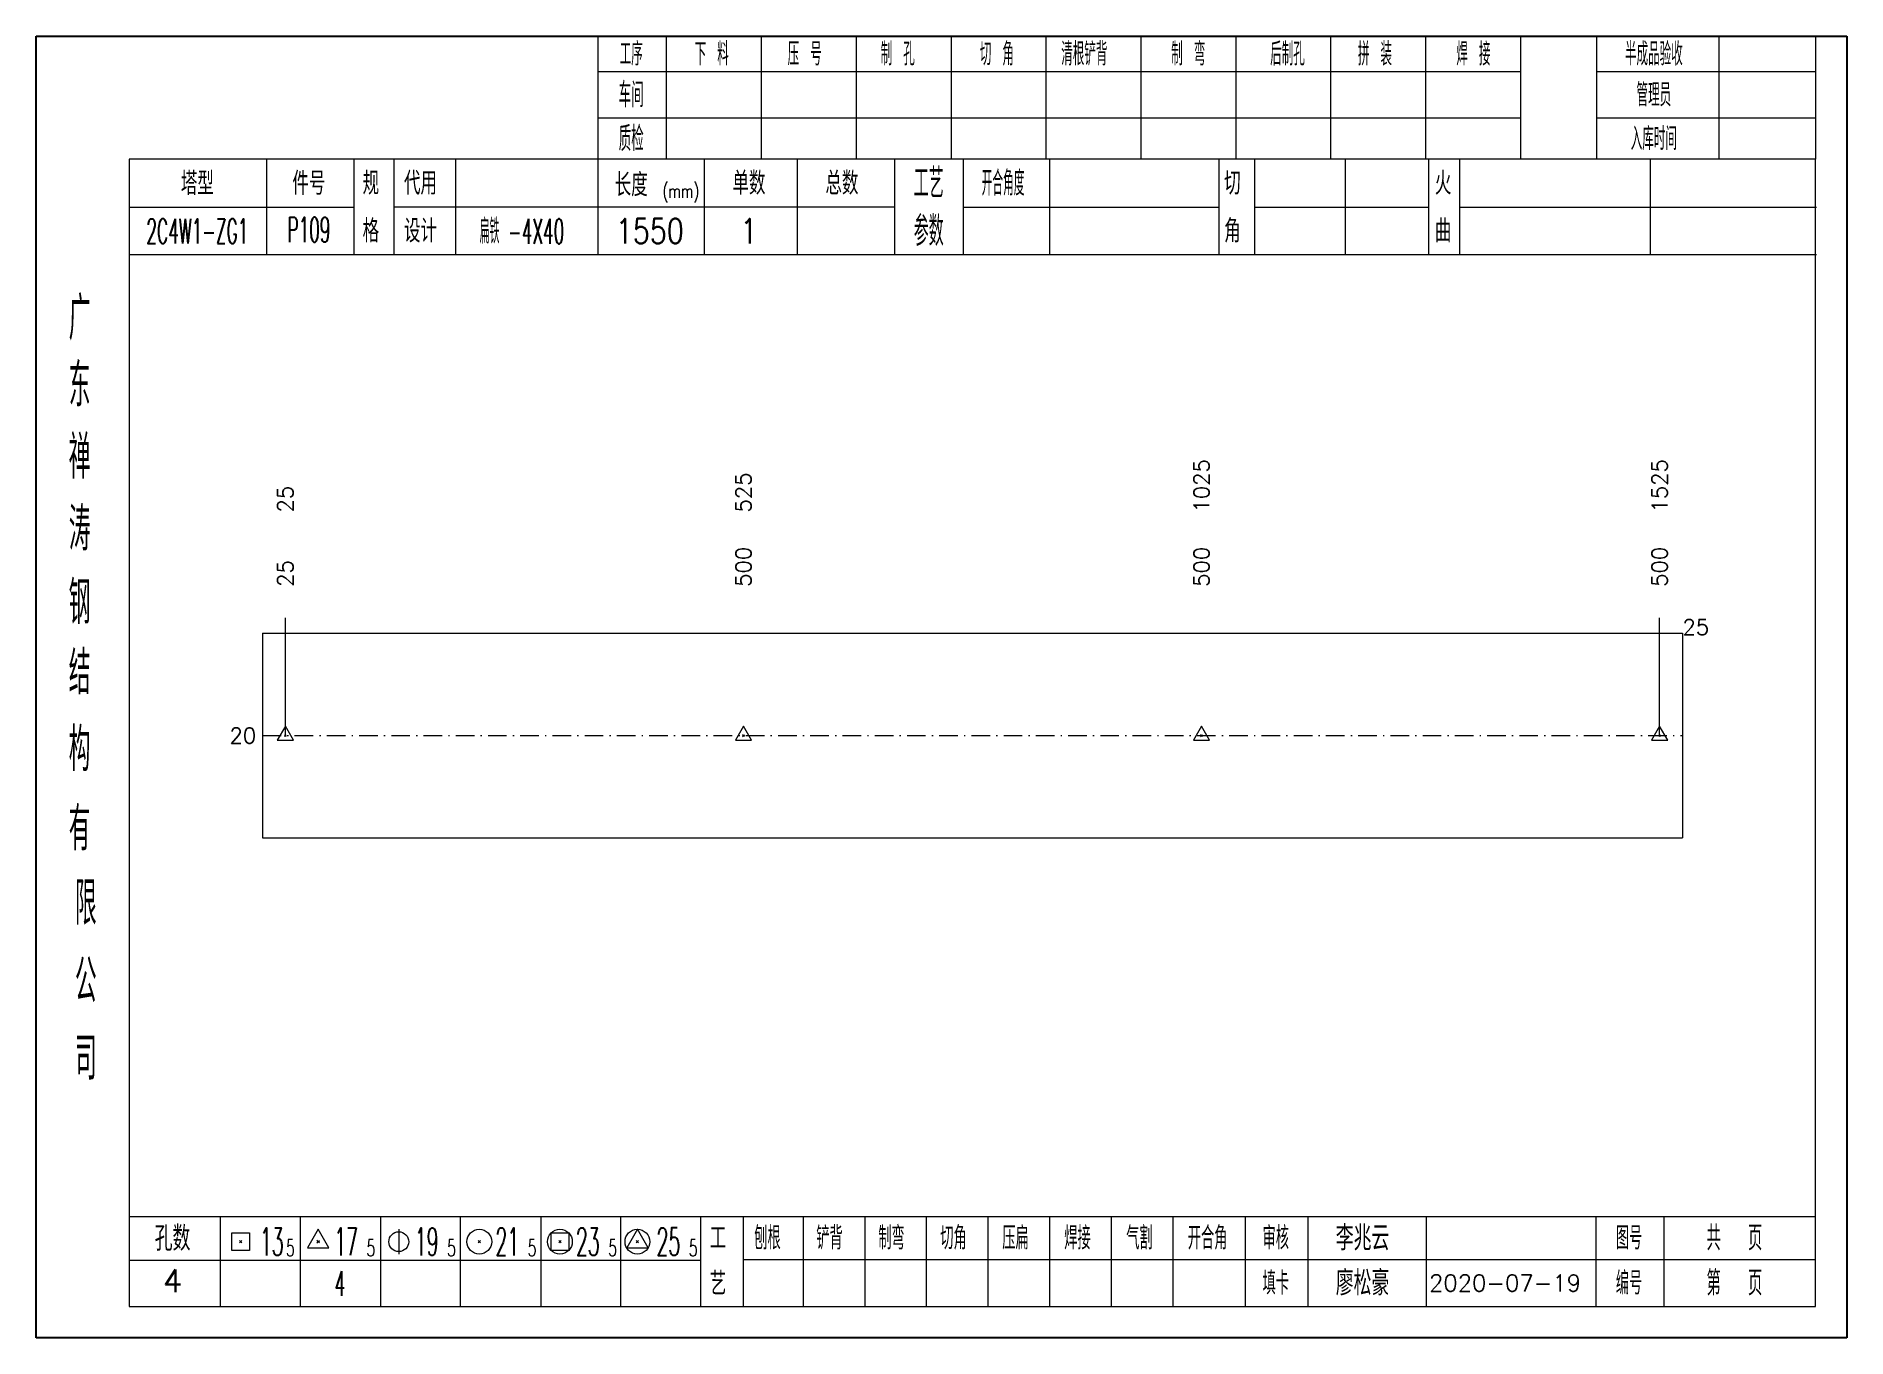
# Model space of a CAD drawing. Extents: x 154981 to 165753, y -86801 to -82885.
# Drawn here: x 158575 to 158867.2, y -85176.6 to -84966.7 of the extents above; entities that cross this region are included whole.
import ezdxf
from ezdxf.enums import TextEntityAlignment as Align

# ---------------------------------------------------------------- set-up
doc = ezdxf.new("R2010")
doc.units = 0
doc.header["$MEASUREMENT"] = 0
doc.linetypes.add('一点画线', pattern=[5.2, 3, -1, 0.2, -1])
doc.layers.get('0').update_dxf_attribs({"linetype": 'CONTINUOUS', "lineweight": 25})
for name, color, linetype, lineweight in [('1', 7, 'CONTINUOUS', 25), ('4', 7, 'CONTINUOUS', 25), ('5', 7, 'CONTINUOUS', 25)]:
    doc.layers.add(name, color=color, linetype=linetype, lineweight=lineweight)
doc.styles.get("Standard").update_dxf_attribs({"font": 'simplex.shx', "width": 0.7, "height": 3, "bigfont": 'gbhzfs.shx'})

msp = doc.modelspace()

# ---------------------------------------------------------------- texts
at = {"color": 7, "linetype": 'Continuous', "lineweight": 13}
for s, p in [('1025', (158763.04812, -85043.49383)), ('1525', (158836.96102, -85043.49383)), ('525', (158689.13521, -85043.49383)), ('25', (158615.22231, -85043.49383))]:
    msp.add_text(s, height=2.5, rotation=90, dxfattribs=at).set_placement(p, align=Align.MIDDLE_LEFT)
at = {"color": 4, "linetype": 'Continuous', "lineweight": 9}
for s, p in [('500', (158689.13521, -85055.49383)), ('500', (158763.04812, -85055.49383)), ('500', (158836.96102, -85055.49383)), ('25', (158615.22231, -85055.49383))]:
    msp.add_text(s, height=2.5, rotation=90, dxfattribs=at).set_placement(p, align=Align.MIDDLE_LEFT)
at = {"color": 7, "linetype": 'Continuous', "lineweight": 13}
msp.add_text('25', height=2.5, dxfattribs=at).set_placement((158840.65666, -85061.99383), align=Align.MIDDLE_LEFT)
msp.add_text('20', height=2.5, dxfattribs=at).set_placement((158610.52666, -85079.49383), align=Align.MIDDLE_RIGHT)
at = {"layer": '4', "color": 1, "linetype": 'Continuous', "lineweight": 25}
for s, height, width, p in [('工序', 3.7, 0.7, (158671.02666, -84969.53733)), ('下 料', 3.7, 0.7, (158684.02666, -84969.53733)), ('压 号', 3.7, 0.7, (158699.02666, -84969.53733)), ('制 孔', 3.7, 0.7, (158714.02666, -84969.53733)), ('切 角', 3.7, 0.7, (158730.02666, -84969.53733)), ('清根铲背 ', 3.7, 0.7, (158745.02666, -84969.53733)), (' 制 弯', 3.7, 0.7, (158760.02666, -84969.53733)), (' 后制孔', 3.7, 0.7, (158776.02666, -84969.53733)), ('拼 装', 3.7, 0.7, (158791.02666, -84969.53733)), (' 焊 接', 3.7, 0.7, (158806.02666, -84969.53733)), ('半成品验收', 3.7, 0.7, (158836.02666, -84969.53733)), ('车间', 4, 0.7, (158671.02666, -84976.13733)), ('管理员', 3.7, 0.7, (158836.02666, -84976.13733)), ('质检', 4, 0.7, (158671.02666, -84983.19733)), ('入库时间', 3.7, 0.7, (158836.02666, -84983.19733)), ('工艺', 4.8, 0.7, (158719.02666, -84990.37733)), ('开合角度', 4, 0.6, (158731.02666, -84990.37733)), ('(mm)', 2.24, 0.7, (158679.02666, -84991.63733)), ('参数', 4.8, 0.7, (158719.02666, -84998.08733)), ('2C4W1-ZG1', 4, 0.5, (158601.02666, -84998.11733)), ('P109', 4, 0.5, (158619.02666, -84997.86733)), ('1550', 4, 0.8, (158674.02666, -84998.08733)), ('1', 4, 0.8, (158690.02666, -84998.08733)), ('广', 6.96, 0.7, (158582.02666, -85012.16733)), ('东', 6.96, 0.7, (158582.02666, -85022.95733)), ('禅', 6.96, 0.7, (158582.02666, -85034.54733)), ('涛', 6.96, 0.7, (158582.02666, -85046.14733)), ('钢', 6.96, 0.7, (158582.02666, -85058.03733)), ('结', 6.96, 0.7, (158582.02666, -85069.34733)), ('构', 6.96, 0.7, (158582.02666, -85081.72733)), ('有', 6.96, 0.7, (158582.02666, -85094.53733)), ('限', 6.96, 0.7, (158583.02666, -85106.53733)), ('公', 6.96, 0.7, (158583.02666, -85119.07733)), ('司', 6.96, 0.7, (158583.02666, -85131.55733)), ('刨根', 3.7, 0.8, (158693.02666, -85160.53733)), ('铲背', 3.7, 0.8, (158703.02666, -85160.53733)), ('制弯', 3.7, 0.8, (158713.02666, -85160.53733)), ('切角', 3.7, 0.8, (158723.02666, -85160.53733)), ('压扁', 3.7, 0.8, (158733.02666, -85160.53733)), ('焊接', 3.7, 0.8, (158743.02666, -85160.53733)), ('气割', 3.7, 0.8, (158753.02666, -85160.53733)), ('开合角', 3.7, 0.8, (158764.02666, -85160.53733)), ('审核', 3.7, 0.8, (158775.02666, -85160.53733)), ('图号', 3.7, 0.8, (158832.02666, -85160.53733)), ('共  页', 4, 0.8, (158849.02666, -85160.53733)), ('13', 4.47, 0.5, (158613.02666, -85161.13733)), ('5', 2.68, 0.6, (158616.02666, -85162.13733)), ('17', 4.47, 0.5, (158625.02666, -85161.13733)), ('5', 2.68, 0.6, (158629.02666, -85162.13733)), ('19', 4.47, 0.5, (158638.02666, -85161.13733)), ('5', 2.68, 0.6, (158642.02666, -85162.13733)), ('21', 4.47, 0.5, (158651.02666, -85161.13733)), ('5', 2.68, 0.6, (158655.02666, -85162.13733)), ('23', 4.47, 0.5, (158664.02666, -85161.13733)), ('5', 2.68, 0.6, (158668.02666, -85162.13733)), ('25', 4.47, 0.5, (158677.02666, -85161.13733)), ('5', 2.68, 0.6, (158681.02666, -85162.13733)), ('4', 4, 0.5, (158624.02666, -85167.88733)), ('填卡', 3.7, 0.8, (158775.02666, -85167.80733)), ('编号', 3.7, 0.8, (158832.02666, -85167.80733)), ('第  页', 4, 0.8, (158849.02666, -85167.80733))]:
    msp.add_text(s, height=height, dxfattribs=dict(at, width=width)).set_placement(p, align=Align.MIDDLE_CENTER)
for s, height, p in [('塔型', 3.7, (158601.02666, -84990.40733)), ('件号', 3.7, (158619.02666, -84990.40733)), ('规', 3.7, (158629.02666, -84990.37733)), ('代用', 3.7, (158637.02666, -84990.37733)), ('长度', 3.7, (158671.02666, -84990.63733)), ('单数', 3.7, (158690.02666, -84990.37733)), ('总数', 3.7, (158705.02666, -84990.37733)), ('切', 3.7, (158768.02666, -84990.37733)), ('火', 3.7, (158802.02666, -84990.37733)), ('格', 3.7, (158629.02666, -84998.08733)), ('设计', 3.7, (158637.02666, -84998.08733)), ('角', 3.7, (158768.02666, -84998.08733)), ('曲', 3.7, (158802.02666, -84998.08733)), ('孔数', 4, (158597.02666, -85160.61733)), ('工', 3.7, (158685.02666, -85160.53733)), ('李兆云', 4, (158789.02666, -85160.53733)), ('4', 3.7, (158597.02666, -85167.44733)), ('艺', 3.7, (158685.02666, -85167.88733)), ('廖松豪', 4, (158789.02666, -85167.80733)), ('2020-07-19', 2.7, (158812.02666, -85167.80733))]:
    msp.add_text(s, height=height, dxfattribs=at).set_placement(p, align=Align.MIDDLE_CENTER)
at = {"layer": '4', "color": 4, "linetype": 'Continuous', "lineweight": 25, "width": 0.5}
msp.add_text('扁铁 -4X40', height=4, dxfattribs=at).set_placement((158653.39589, -84998.13732), align=Align.MIDDLE_CENTER)

# ---------------------------------------------------------------- blocks, each defined once
blk = doc.blocks.new('孔17.5')
at = {"layer": '5', "color": 7, "linetype": 'Continuous', "lineweight": 13}
for p, q in [((0, 1), (-0.866, -0.5)), ((-0.1, -0.1), (0.1, 0.1)), ((0.1, -0.1), (-0.1, 0.1)), ((0.866, -0.5), (0, 1)), ((-0.866, -0.5), (0.866, -0.5))]:
    blk.add_line(p, q, dxfattribs=at)
blk = doc.blocks.new('CTJGK')
at = {"color": 6, "linetype": 'Continuous'}
for p, q in [((0, 209.97), (292.13, 209.97)), ((0, 0), (0, 209.97)), ((292.13, 209.97), (292.13, 0)), ((292.13, 0), (0, 0))]:
    blk.add_line(p, q, dxfattribs=at)

# ---------------------------------------------------------------- linework, layer by layer
at = {"color": 7, "linetype": 'Continuous', "lineweight": 13}
for p, q in [((158615.22231, -85079.49383), (158615.22231, -85060.49383)), ((158836.96102, -85079.49383), (158836.96102, -85060.49383))]:
    msp.add_line(p, q, dxfattribs=at)
at = {"color": 7, "linetype": 'Continuous', "lineweight": 18}
for p, q in [((158611.52666, -85062.99383), (158611.52666, -85095.99383)), ((158611.52666, -85062.99383), (158840.65666, -85062.99383)), ((158840.65666, -85062.99383), (158840.65666, -85095.99383))]:
    msp.add_line(p, q, dxfattribs=at)
at = {"color": 1, "linetype": '一点画线', "lineweight": 13}
msp.add_line((158611.52666, -85079.49383), (158840.65666, -85079.49383), dxfattribs=at)
at = {"layer": '1', "color": 7, "linetype": 'Continuous', "lineweight": 18}
msp.add_line((158611.52666, -85095.99383), (158840.65666, -85095.99383), dxfattribs=at)
at = {"layer": '4', "color": 1, "linetype": 'Continuous', "lineweight": 18}
for p, q in [((158575.02666, -84966.66733), (158575.02666, -85176.63733)), ((158867.15666, -84966.66733), (158575.02666, -84966.66733)), ((158665.65666, -84966.66733), (158665.65666, -84986.50733)), ((158676.68666, -84966.66733), (158676.68666, -84986.52733)), ((158691.99666, -84966.66733), (158691.99666, -84986.52733)), ((158707.31666, -84966.66733), (158707.31666, -84986.52733)), ((158722.62666, -84966.66733), (158722.62666, -84986.52733)), ((158737.93666, -84966.66733), (158737.93666, -84986.52733)), ((158753.24666, -84966.66733), (158753.24666, -84986.52733)), ((158768.56666, -84966.66733), (158768.56666, -84986.52733)), ((158783.87666, -84966.66733), (158783.87666, -84986.52733)), ((158799.18666, -84966.66733), (158799.18666, -84986.52733)), ((158814.49666, -84966.66733), (158814.49666, -84986.50733)), ((158814.49666, -84966.66733), (158814.49666, -84986.52733)), ((158826.77666, -84966.66733), (158826.77666, -84986.52733)), ((158846.52666, -84966.66733), (158846.52666, -84986.52733)), ((158862.10666, -84966.66733), (158862.10666, -84986.52733)), ((158867.15666, -84996.46733), (158867.15666, -84966.66733)), ((158814.49666, -84972.39733), (158665.65666, -84972.39733)), ((158862.10666, -84972.39733), (158826.77666, -84972.39733)), ((158814.49666, -84979.87733), (158665.65666, -84979.87733)), ((158862.10666, -84979.87733), (158826.77666, -84979.87733)), ((158590.03666, -84986.52733), (158590.03666, -85171.58733)), ((158862.10666, -84986.52733), (158590.03666, -84986.52733)), ((158612.15666, -84986.51733), (158612.15666, -85001.93733)), ((158626.30666, -85001.93733), (158626.30666, -84986.52733)), ((158632.80666, -85001.93733), (158632.80666, -84986.52733)), ((158642.67666, -84986.52733), (158642.67666, -85001.93733)), ((158665.65666, -84986.50733), (158665.65666, -85001.93733)), ((158682.77666, -84986.52733), (158682.77666, -85001.93733)), ((158697.82666, -84986.52733), (158697.82666, -85001.93733)), ((158713.52666, -84986.52733), (158713.52666, -85001.93733)), ((158724.58666, -84986.52733), (158724.58666, -85001.93733)), ((158738.53666, -84986.52733), (158738.53666, -85001.93733)), ((158765.83666, -84986.52733), (158765.83666, -85001.93733)), ((158771.59666, -84986.52733), (158771.59666, -85001.93733)), ((158786.21666, -84986.52733), (158786.21666, -85001.93733)), ((158799.67666, -84986.52733), (158799.67666, -85001.93733)), ((158804.66666, -84986.52733), (158804.66666, -85001.93733)), ((158835.40666, -84986.52733), (158835.40666, -85001.93733)), ((158862.10666, -85171.58733), (158862.10666, -84986.52733)), ((158626.30666, -84994.28733), (158590.03666, -84994.28733)), ((158713.52666, -84994.23733), (158632.80666, -84994.23733)), ((158724.58666, -84994.23733), (158765.83666, -84994.23733)), ((158771.59666, -84994.23733), (158799.67666, -84994.23733)), ((158804.66666, -84994.23733), (158862.28666, -84994.23733)), ((158867.15666, -85176.63733), (158867.15666, -84996.46733)), ((158862.28666, -85001.93733), (158590.03666, -85001.93733)), ((158590.03666, -85157.05733), (158862.10666, -85157.05733)), ((158604.72666, -85157.05733), (158604.72666, -85171.58733)), ((158617.65666, -85171.58733), (158617.65666, -85157.05733)), ((158630.58666, -85157.05733), (158630.58666, -85171.58733)), ((158643.50666, -85171.58733), (158643.50666, -85157.05733)), ((158656.43666, -85157.05733), (158656.43666, -85171.58733)), ((158669.36666, -85171.58733), (158669.36666, -85157.05733)), ((158682.28666, -85171.58733), (158682.28666, -85157.05733)), ((158689.15666, -85171.58733), (158689.15666, -85157.05733)), ((158698.81666, -85171.58733), (158698.81666, -85157.05733)), ((158708.75666, -85171.58733), (158708.75666, -85157.05733)), ((158718.69666, -85171.58733), (158718.69666, -85157.05733)), ((158728.64666, -85171.58733), (158728.64666, -85157.05733)), ((158738.58666, -85171.58733), (158738.58666, -85157.05733)), ((158748.52666, -85171.58733), (158748.52666, -85157.05733)), ((158758.47666, -85171.58733), (158758.47666, -85157.05733)), ((158770.11666, -85171.58733), (158770.11666, -85157.05733)), ((158780.26666, -85171.58733), (158780.26666, -85157.05733)), ((158799.32666, -85171.58733), (158799.32666, -85157.05733)), ((158826.70666, -85171.58733), (158826.70666, -85157.05733)), ((158837.66666, -85171.58733), (158837.66666, -85157.05733)), ((158682.28666, -85164.18733), (158590.03666, -85164.18733)), ((158689.11666, -85164.02733), (158862.10666, -85164.02733)), ((158590.03666, -85171.58733), (158862.10666, -85171.58733)), ((158575.02666, -85176.63733), (158867.15666, -85176.63733))]:
    msp.add_line(p, q, dxfattribs=at)
at = {"layer": '4', "color": 7, "linetype": 'Continuous', "lineweight": 13}
for p, q in [((158606.61266, -85162.55133), (158606.61266, -85159.72333)), ((158606.61266, -85159.72333), (158609.44066, -85159.72333)), ((158607.82666, -85161.33733), (158608.22666, -85160.93733)), ((158608.22666, -85161.33733), (158607.82666, -85160.93733)), ((158609.44066, -85159.72333), (158609.44066, -85162.55133)), ((158620.52666, -85159.13733), (158618.79466, -85162.13733)), ((158620.32666, -85161.33733), (158620.72666, -85160.93733)), ((158620.72666, -85161.33733), (158620.32666, -85160.93733)), ((158622.25866, -85162.13733), (158620.52666, -85159.13733)), ((158633.52666, -85159.13733), (158633.52666, -85163.13733)), ((158646.32666, -85161.33733), (158646.72666, -85160.93733)), ((158646.72666, -85161.33733), (158646.32666, -85160.93733)), ((158658.11266, -85162.55133), (158658.11266, -85159.72333)), ((158658.11266, -85159.72333), (158660.94066, -85159.72333)), ((158659.32666, -85161.33733), (158659.72666, -85160.93733)), ((158659.72666, -85161.33733), (158659.32666, -85160.93733)), ((158660.94066, -85159.72333), (158660.94066, -85162.55133)), ((158672.02666, -85159.13733), (158670.29466, -85162.13733)), ((158671.82666, -85161.33733), (158672.22666, -85160.93733)), ((158672.22666, -85161.33733), (158671.82666, -85160.93733)), ((158673.75866, -85162.13733), (158672.02666, -85159.13733)), ((158609.44066, -85162.55133), (158606.61266, -85162.55133)), ((158618.79466, -85162.13733), (158622.25866, -85162.13733)), ((158660.94066, -85162.55133), (158658.11266, -85162.55133)), ((158670.29466, -85162.13733), (158673.75866, -85162.13733))]:
    msp.add_line(p, q, dxfattribs=at)
for centre, radius in [((158633.52666, -85161.13733), 1.6), ((158646.52666, -85161.13733), 2), ((158659.52666, -85161.13733), 2), ((158672.02666, -85161.13733), 2)]:
    msp.add_circle(centre, radius, dxfattribs=at)

# ---------------------------------------------------------------- block references
at = {"color": 0, "linetype": 'Continuous'}
msp.add_blockref('CTJGK', (158575.02666, -85176.63733), dxfattribs=at)
at = {"color": 4, "linetype": 'Continuous', "lineweight": 9, "xscale": 1.5, "yscale": 1.5, "zscale": 1.5}
for p in [(158615.22231, -85079.49383), (158689.13521, -85079.49383), (158763.04812, -85079.49383), (158836.96102, -85079.49383)]:
    msp.add_blockref('孔17.5', p, dxfattribs=at)

msp.set_redraw_order([(e.dxf.handle, doc.entitydb.next_handle()) for e in msp.query("TEXT MTEXT ATTDEF DIMENSION ARC_DIMENSION")])  # texts and dimensions are drawn at this point

doc.saveas('drawing.dxf')
